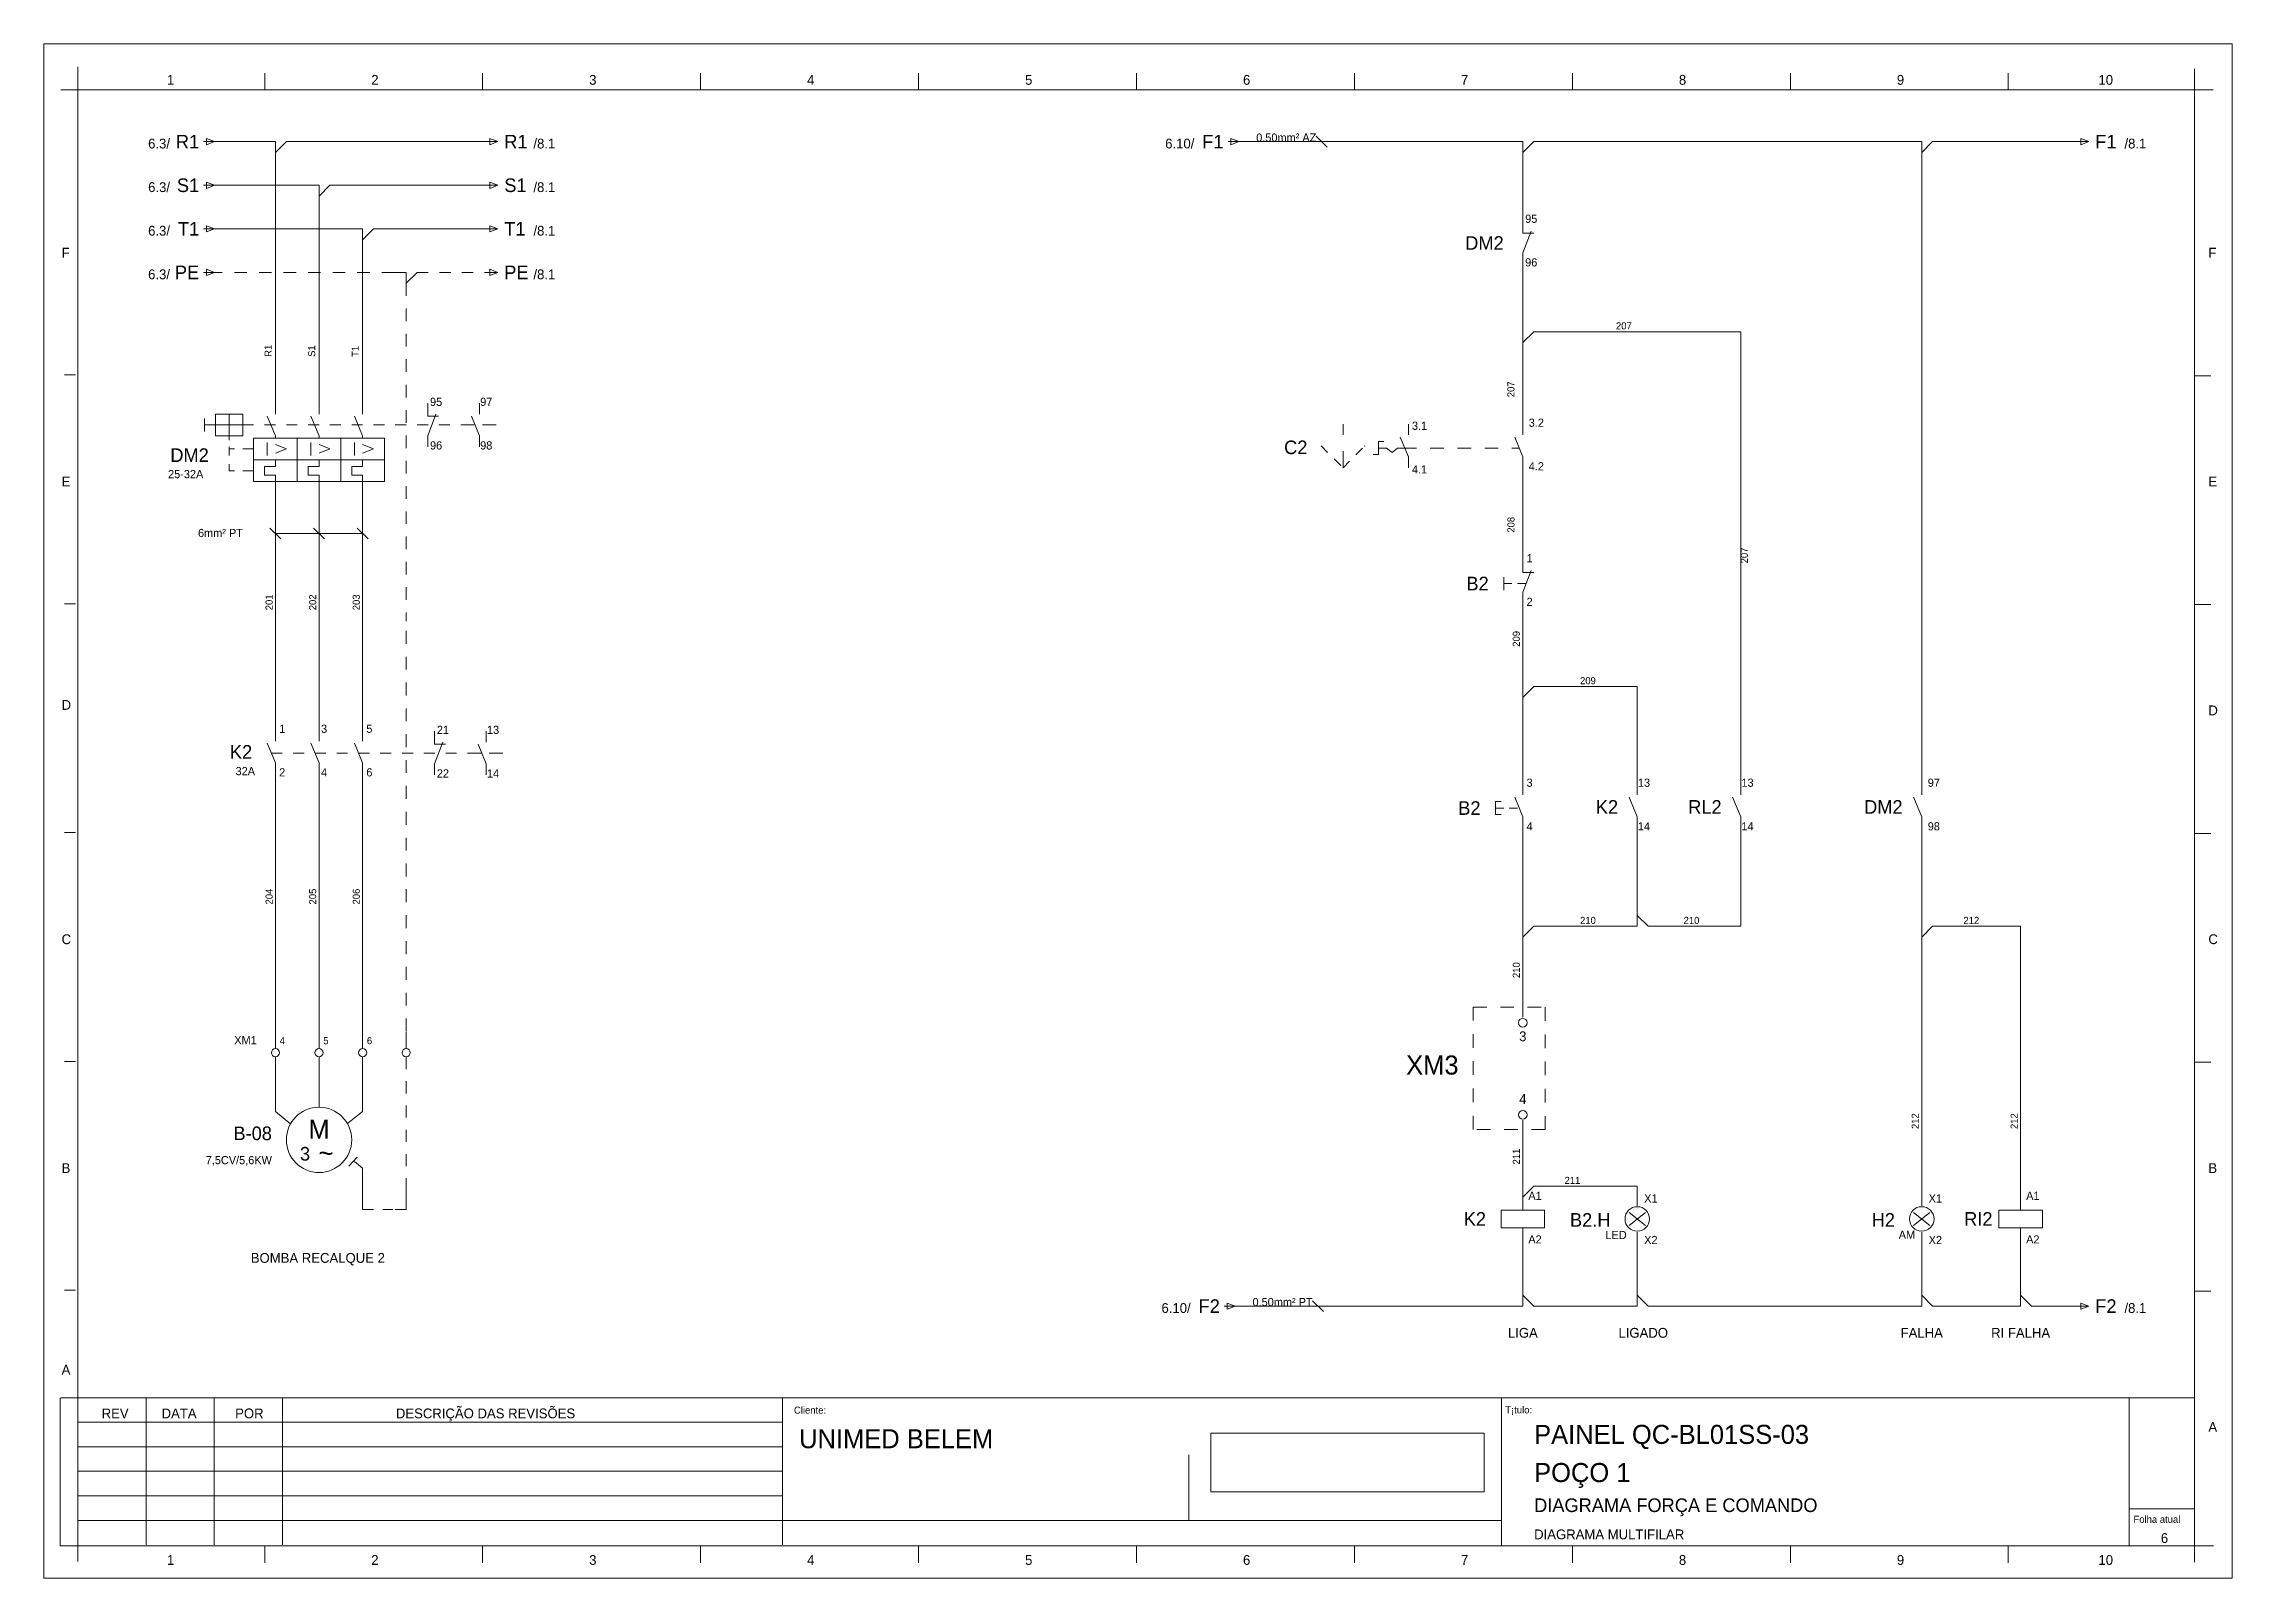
# Model space of a CAD drawing. Header units: inches. Extents: x -3 to 3194, y -983 to 1262.
# Drawn here: x 854 to 1255.7, y -329.3 to -47.7 of the extents above; entities that cross this region are included whole.
import ezdxf
from ezdxf.enums import TextEntityAlignment as Align

# ---------------------------------------------------------------- set-up
doc = ezdxf.new("R2010")
doc.units = ezdxf.units.IN
doc.header["$MEASUREMENT"] = 0
for name, pattern in [('ACAD_ISO03W100', [30, 12, -18]), ('EPLANLINE2', [5, 2.5, -2.5]), ('EPLANLINE7', [0])]:
    doc.linetypes.add(name, pattern=pattern)
for name, color, linetype, lineweight in [('AUTOCONNECTING', 1, 'Continuous', 13), ('PLOT', 3, 'Continuous', 18), ('SPECIAL', 4, 'Continuous', 13), ('SUPPLEMENTARY', 2, 'Continuous', 13), ('SYMBOL', 2, 'Continuous', 18), ('X', 2, 'Continuous', 13)]:
    doc.layers.add(name, color=color, linetype=linetype, lineweight=lineweight)
doc.styles.add('EPLFONT', font='')
doc.styles.get('EPLFONT').set_extended_font_data('EPL5_850')
picture_1 = doc.add_image_def('image2.png', size_in_pixel=(494, 106))

msp = doc.modelspace()

# ---------------------------------------------------------------- texts
at = {"layer": 'PLOT', "color": 2, "style": 'EPLFONT'}
for s, height, p in [('1 ', 1.8, (876.646, -55.204)), ('2 ', 1.8, (914.146, -55.204)), ('3 ', 1.8, (954.146, -55.204)), ('4 ', 1.8, (994.146, -55.204)), ('5 ', 1.8, (1034.146, -55.204)), ('6 ', 1.8, (1074.146, -55.204)), ('7 ', 1.8, (1114.146, -55.204)), ('8 ', 1.8, (1154.146, -55.204)), ('9 ', 1.8, (1194.146, -55.204)), ('10 ', 1.8, (1231.146, -55.204)), ('F', 1.8, (857.321, -86.923)), ('F', 1.8, (1251.321, -86.923)), ('E', 1.8, (857.321, -128.923)), ('E', 1.8, (1251.321, -128.923)), ('D', 1.8, (857.321, -169.923)), ('D', 1.8, (1251.321, -170.923)), ('C', 1.8, (857.321, -212.923)), ('C', 1.8, (1251.321, -212.923)), ('B', 1.8, (857.321, -254.923)), ('B', 1.8, (1251.321, -254.923)), ('A', 1.8, (857.321, -291.923)), ('REV', 1.8, (864.671, -299.948)), ('DATA', 1.8, (875.671, -299.948)), ('POR', 1.8, (889.171, -299.948)), ('DESCRIÇÃO DAS REVISÕES', 1.8, (918.671, -299.948)), ('Cliente:', 1.3, (991.731, -299.098)), ('T¡tulo:', 1.3, (1122.271, -299.048)), ('PAINEL QC-BL01SS-03', 3.5, (1127.571, -304.648)), ('A', 1.8, (1251.321, -302.423)), ('POÇO 1', 3.5, (1127.571, -311.648)), ('DIAGRAMA FORÇA E COMANDO', 2.5, (1127.571, -317.148)), ('DIAGRAMA MULTIFILAR', 1.8, (1127.571, -322.148)), ('Folha atual', 1.3, (1237.571, -319.136)), ('6', 1.8, (1242.6, -322.836)), ('1 ', 1.8, (876.646, -326.848)), ('2 ', 1.8, (914.146, -326.848)), ('3 ', 1.8, (954.146, -326.848)), ('4 ', 1.8, (994.146, -326.848)), ('5 ', 1.8, (1034.146, -326.848)), ('6 ', 1.8, (1074.146, -326.848)), ('7 ', 1.8, (1114.146, -326.848)), ('8 ', 1.8, (1154.146, -326.848)), ('9 ', 1.8, (1194.146, -326.848)), ('10 ', 1.8, (1231.146, -326.848))]:
    msp.add_text(s, height=height, dxfattribs=at).set_placement(p)
msp.add_text('UNIMED BELEM', height=3.5, dxfattribs=at).set_placement((1010.491, -305.441), align=Align.CENTER)
at = {"layer": 'SPECIAL', "color": 4, "lineweight": 9, "style": 'EPLFONT'}
for s, p in [('0.50mm² AZ', (1076.565, -65.644)), ('6mm² PT', (882.349, -138.218)), ('0.50mm² PT', (1075.89, -279.36))]:
    msp.add_text(s, height=1.5, dxfattribs=at).set_placement(p)
at = {"layer": 'SPECIAL', "color": 2, "style": 'EPLFONT'}
for s, p in [('R1', (882.565, -66.894)), ('F1', (1070.565, -66.894)), ('S1', (882.565, -74.894)), ('T1', (882.565, -82.894)), ('PE', (882.565, -90.894)), ('F2', (1069.89, -280.61))]:
    msp.add_text(s, height=2.5, dxfattribs=at).set_placement(p, align=Align.RIGHT)
for s, height, p in [('R1', 2.5, (938.565, -66.894)), ('F1', 2.5, (1230.565, -66.894)), ('S1', 2.5, (938.565, -74.894)), ('T1', 2.5, (938.565, -82.894)), ('PE', 2.5, (938.565, -90.894)), ('207', 1.3, (1142.593, -100.098)), ('209', 1.3, (1136.002, -165.217)), ('210', 1.3, (1136.002, -209.217)), ('210', 1.3, (1155.002, -209.217)), ('212', 1.3, (1206.363, -209.217)), ('211', 1.3, (1133.151, -256.933)), ('F2', 2.5, (1230.565, -280.61))]:
    msp.add_text(s, height=height, dxfattribs=at).set_placement(p)
at = {"layer": 'SPECIAL', "color": 2, "lineweight": 18, "style": 'EPLFONT'}
for s, p in [('95', (1127.044, -80.546)), ('96', (1127.044, -88.546)), ('95', (926.053, -114.144)), ('97', (935.255, -114.144)), ('3.2', (1127.973, -117.978)), ('3.1', (1106.545, -118.536)), ('96', (926.053, -122.144)), ('98', (935.255, -122.144)), ('4.2', (1127.973, -125.978)), ('4.1', (1106.545, -126.536)), ('1', (897.8, -174.144)), ('3', (905.494, -174.144)), ('5', (913.8, -174.144)), ('21', (927.303, -174.344)), ('13', (936.505, -174.344)), ('32A', (891.032, -181.917)), ('2', (897.8, -182.144)), ('4', (905.494, -182.144)), ('6', (913.8, -182.144)), ('22', (927.303, -182.344)), ('14', (936.505, -182.344)), ('13', (1147.737, -184.046)), ('13', (1166.737, -184.046)), ('97', (1200.93, -184.046)), ('14', (1147.737, -192.046)), ('14', (1166.737, -192.046)), ('98', (1200.93, -192.046)), ('A1', (1127.737, -259.86)), ('A1', (1219.098, -259.86)), ('A2', (1127.737, -267.86)), ('A2', (1219.098, -267.86))]:
    msp.add_text(s, height=1.5, dxfattribs=at).set_placement(p, align=Align.CENTER)
for s, p in [('DM2', (1121.987, -85.492)), ('C2', (1085.964, -122.996)), ('B2', (1119.237, -147.991)), ('K2', (892.3, -178.889)), ('B2', (1117.737, -189.192)), ('K2', (1142.987, -188.992)), ('RL2', (1161.987, -188.992)), ('DM2', (1195.199, -188.992)), ('K2', (1118.737, -264.605)), ('RI2', (1211.697, -264.605))]:
    msp.add_text(s, height=2.5, dxfattribs=at).set_placement(p, align=Align.RIGHT)
at = {"layer": 'SPECIAL', "color": 2, "style": 'EPLFONT'}
for s, p in [('R1', (895.865, -105.144)), ('S1', (903.865, -105.144)), ('T1', (911.865, -105.144)), ('207', (1123.967, -112.546)), ('208', (1123.967, -137.413)), ('207', (1166.802, -143.036)), ('201', (896.047, -151.644)), ('202', (904.047, -151.644)), ('203', (912.047, -151.644)), ('209', (1124.954, -158.345)), ('204', (896.047, -205.644)), ('205', (904.047, -205.644)), ('206', (912.047, -205.644)), ('210', (1124.954, -219.144)), ('212', (1198.166, -246.86)), ('212', (1216.315, -246.86)), ('211', (1124.954, -253.36))]:
    msp.add_text(s, height=1.3, rotation=90, dxfattribs=at).set_placement(p)
at = {"layer": 'SPECIAL', "color": 2, "lineweight": 18, "style": 'EPLFONT'}
for s, height, p in [('DM2', 2.5, (877.274, -124.43)), ('25-32A', 1.5, (876.863, -127.405)), ('XM1', 1.5, (889.009, -231.291)), ('4', 1.3, (897.344, -231.291)), ('5', 1.3, (905.344, -231.291)), ('6', 1.3, (913.344, -231.291))]:
    msp.add_text(s, height=height, dxfattribs=at).set_placement(p)
at = {"layer": 'SPECIAL', "color": 2, "style": 'EPLFONT'}
for s, height, p in [('1', 1.5, (1126.737, -142.845)), ('2', 1.5, (1126.737, -150.845)), ('3', 1.5, (1126.737, -184.046)), ('4', 1.5, (1126.737, -192.046)), ('3', 1.8, (1125.494, -230.737)), ('XM3', 3.5, (1108.896, -236.861)), ('4', 1.8, (1125.502, -242.256)), ('LIGA', 1.8, (1125.502, -285.16)), ('LIGADO', 1.8, (1147.597, -285.16)), ('FALHA', 1.8, (1198.714, -285.16)), ('RI FALHA', 1.8, (1216.863, -285.16))]:
    msp.add_text(s, height=height, dxfattribs=at).set_placement(p, align=Align.CENTER)
at = {"layer": 'SPECIAL', "color": 3, "lineweight": 18, "style": 'EPLFONT'}
for s, height, p in [('M', 3.5, (904.565, -248.644)), ('X1', 1.5, (1148.998, -260.347)), ('X1', 1.5, (1201.21, -260.347)), ('LED', 1.5, (1142.6, -267.053)), ('X2', 1.5, (1148.998, -267.968)), ('AM', 1.5, (1195.994, -267.005)), ('X2', 1.5, (1201.21, -267.968))]:
    msp.add_text(s, height=height, dxfattribs=at).set_placement(p, align=Align.CENTER)
for s, height, p in [('3', 2.5, (901.065, -252.644)), ('~', 3.5, (904.457, -252.996))]:
    msp.add_text(s, height=height, dxfattribs=at).set_placement(p)
for s, p in [('B2.H', (1141.585, -264.782)), ('H2', (1193.797, -264.782))]:
    msp.add_text(s, height=2.5, dxfattribs=at).set_placement(p, align=Align.RIGHT)
at = {"layer": 'SPECIAL', "color": 4, "style": 'EPLFONT'}
msp.add_text('BOMBA RECALQUE 2', height=1.8, dxfattribs=at).set_placement((904.348, -271.412), align=Align.CENTER)
at = {"layer": 'SUPPLEMENTARY', "color": 3, "style": 'EPLFONT'}
for s, height, p in [('B-08', 2.5, (895.918, -248.896)), ('7,5CV/5,6KW', 1.5, (895.918, -253.316))]:
    msp.add_text(s, height=height, dxfattribs=at).set_placement(p, align=Align.RIGHT)
at = {"layer": 'X', "color": 2, "style": 'EPLFONT'}
for s, p in [('6.3/', (877.215, -66.894)), ('6.10/', (1065.215, -66.894)), ('6.3/', (877.215, -74.894)), ('6.3/', (877.215, -82.894)), ('6.3/', (877.215, -90.894)), ('6.10/', (1064.54, -280.61))]:
    msp.add_text(s, height=1.8, dxfattribs=at).set_placement(p, align=Align.RIGHT)
for p in [(943.915, -66.894), (1235.915, -66.894), (943.915, -74.894), (943.915, -82.894), (943.915, -90.894), (1235.915, -280.61)]:
    msp.add_text('/8.1', height=1.8, dxfattribs=at).set_placement(p)

# ---------------------------------------------------------------- blocks, each defined once
blk = doc.blocks.new('SO308')
at = {"layer": 'SYMBOL', "color": 0, "linetype": 'EPLANLINE7', "lineweight": 13}
blk.add_line((-1, 1), (1, -1), dxfattribs=at)
blk = doc.blocks.new('SO283')
at = {"layer": 'SYMBOL', "color": 0, "linetype": 'EPLANLINE7', "lineweight": 13}
for p, q in [((0, 4), (0, 0)), ((0, 0), (2, 0))]:
    blk.add_line(p, q, dxfattribs=at)
blk = doc.blocks.new('SO282')
at = {"layer": 'SYMBOL', "color": 0, "linetype": 'EPLANLINE7', "lineweight": 13}
for p in [(-2, 0), (0, 4)]:
    blk.add_line(p, (0, 0), dxfattribs=at)
blk = doc.blocks.new('SO264')
at = {"layer": 'SYMBOL', "color": 0, "linetype": 'EPLANLINE7', "lineweight": 13}
for p, q in [((-2, 0), (0, 0)), ((0, 4), (0, 0)), ((0, 2), (2, 0))]:
    blk.add_line(p, q, dxfattribs=at)
blk = doc.blocks.new('SO284')
at = {"layer": 'SYMBOL', "color": 0, "linetype": 'EPLANLINE7', "lineweight": 13}
for p, q in [((-1.175, 0), (0.675, 0)), ((-0.675, 0.575), (0.8, 0)), ((-0.675, 0.575), (-0.675, -0.575)), ((-0.675, -0.575), (0.8, 0))]:
    blk.add_line(p, q, dxfattribs=at)
blk = doc.blocks.new('SO280')
at = {"layer": 'SYMBOL', "color": 0, "linetype": 'EPLANLINE7', "lineweight": 13}
for p, q in [((-2, 0), (0, 0)), ((0, 0), (0, -2))]:
    blk.add_line(p, q, dxfattribs=at)
blk = doc.blocks.new('SO269')
at = {"layer": 'SYMBOL', "color": 0, "linetype": 'EPLANLINE7', "lineweight": 13}
for p, q in [((-2, 0), (0, 0)), ((0, 0), (0, -2)), ((0, -2), (2, 0))]:
    blk.add_line(p, q, dxfattribs=at)
blk = doc.blocks.new('SO263')
at = {"layer": 'SYMBOL', "color": 0, "linetype": 'EPLANLINE7', "lineweight": 13}
for q in [(0, 4), (2, 0)]:
    blk.add_line((0, -2), q, dxfattribs=at)
blk = doc.blocks.new('37_0_DIN_WUPO')
at = {"layer": 'SYMBOL', "color": 0, "linetype": 'EPLANLINE7', "lineweight": 18}
for p, q in [((-5.5, -1.6), (-5.5, 0.8)), ((-5.5, 0.8), (-4.5, 0.8)), ((-1.5, 1.6), (0, -2)), ((0, 4), (0, 2)), ((-6.5, -1.6), (-5.5, -1.6)), ((-4, -0.4), (-5.5, -0.4)), ((-3, -1.2), (-4, -0.4)), ((-2, -0.4), (-3, -1.2)), ((-1, -0.4), (-2, -0.4)), ((0, -2), (0, -4))]:
    blk.add_line(p, q, dxfattribs=at)
blk = doc.blocks.new('SO291')
at = {"layer": 'SYMBOL', "color": 0, "linetype": 'EPLANLINE7', "lineweight": 13}
blk.add_line((0, 3), (0, 0), dxfattribs=at)
at = {"layer": 'SYMBOL', "color": 0, "linetype": 'EPLANLINE7', "lineweight": 13, "ltscale": 2}
blk.add_circle((0, 4), 0.8, dxfattribs=at)

# ---------------------------------------------------------------- linework, layer by layer
at = {"layer": 'AUTOCONNECTING', "color": 1, "linetype": 'EPLANLINE7', "lineweight": 13}
for p, q in [((884.565, -65.644), (894.565, -65.644)), ((896.565, -67.644), (896.565, -113.644)), ((898.565, -65.644), (936.565, -65.644)), ((884.565, -73.644), (902.565, -73.644)), ((904.565, -75.644), (904.565, -113.644)), ((906.565, -73.644), (936.565, -73.644)), ((884.565, -81.644), (910.565, -81.644)), ((912.565, -83.644), (912.565, -113.644)), ((914.565, -81.644), (936.565, -81.644)), ((884.565, -89.644), (886.815, -89.644)), ((889.065, -89.644), (891.315, -89.644)), ((893.565, -89.644), (895.815, -89.644)), ((898.065, -89.644), (900.34, -89.644)), ((902.59, -89.644), (904.84, -89.644)), ((907.09, -89.644), (909.34, -89.644)), ((911.59, -89.644), (913.865, -89.644)), ((916.115, -89.644), (918.365, -89.644)), ((918.39, -89.644), (918.565, -89.644)), ((920.565, -91.644), (920.565, -93.969)), ((922.565, -89.644), (924.615, -89.644)), ((926.665, -89.644), (928.74, -89.644)), ((930.79, -89.644), (932.84, -89.644)), ((934.915, -89.644), (936.565, -89.644)), ((936.415, -89.644), (936.565, -89.644)), ((920.565, -96.294), (920.565, -98.619)), ((920.565, -100.944), (920.565, -103.269)), ((1125.502, -102.526), (1125.502, -117.478)), ((1127.502, -100.526), (1163.502, -100.526)), ((1165.502, -102.526), (1165.502, -183.546)), ((920.565, -105.594), (920.565, -107.919)), ((920.565, -110.244), (920.565, -112.569)), ((920.565, -114.894), (920.565, -117.219)), ((920.565, -119.544), (920.565, -121.869)), ((920.565, -124.194), (920.565, -126.519)), ((1125.502, -125.478), (1125.502, -142.345)), ((896.565, -129.644), (896.565, -173.644)), ((904.565, -129.644), (904.565, -173.644)), ((912.565, -129.644), (912.565, -173.644)), ((920.565, -128.844), (920.565, -131.169)), ((920.565, -133.494), (920.565, -135.794)), ((920.565, -138.119), (920.565, -140.444)), ((920.565, -142.769), (920.565, -145.094)), ((920.565, -147.419), (920.565, -149.744)), ((920.565, -152.069), (920.565, -153.644)), ((920.565, -153.494), (920.565, -153.644)), ((920.565, -155.414), (920.565, -157.789)), ((920.565, -160.164), (920.565, -162.539)), ((920.565, -164.914), (920.565, -167.289)), ((1125.502, -167.644), (1125.502, -183.546)), ((1127.502, -165.644), (1144.502, -165.644)), ((1146.502, -167.644), (1146.502, -183.546)), ((920.565, -169.664), (920.565, -172.014)), ((920.565, -174.389), (920.565, -176.764)), ((920.565, -179.139), (920.565, -181.514)), ((896.565, -181.644), (896.565, -229.644)), ((904.565, -181.644), (904.565, -229.644)), ((912.565, -181.644), (912.565, -229.644)), ((920.565, -183.889), (920.565, -186.264)), ((920.565, -188.639), (920.565, -191.014)), ((1146.502, -191.546), (1146.502, -205.644)), ((1165.502, -191.546), (1165.502, -205.644)), ((1198.714, -191.546), (1198.714, -259.36)), ((920.565, -193.389), (920.565, -195.764)), ((920.565, -198.114), (920.565, -200.489)), ((920.565, -202.864), (920.565, -205.239)), ((920.565, -207.614), (920.565, -209.989)), ((920.565, -212.364), (920.565, -214.739)), ((1125.502, -211.644), (1125.502, -223.627)), ((1127.502, -209.644), (1144.502, -209.644)), ((1148.502, -209.644), (1163.502, -209.644)), ((1200.714, -209.644), (1214.863, -209.644)), ((1216.863, -211.644), (1216.863, -259.36)), ((920.565, -217.114), (920.565, -219.489)), ((920.565, -221.839), (920.565, -224.214)), ((920.565, -226.589), (920.565, -228.964)), ((920.565, -229.094), (920.565, -229.644)), ((920.565, -229.494), (920.565, -229.644)), ((896.565, -233.644), (896.565, -241.544)), ((904.565, -233.644), (904.565, -241.644)), ((912.565, -233.644), (912.565, -241.644)), ((920.565, -233.644), (920.565, -235.869)), ((920.565, -238.094), (920.565, -240.319)), ((896.565, -241.544), (896.565, -241.644)), ((920.565, -242.544), (920.565, -244.769)), ((920.565, -246.994), (920.565, -249.219)), ((1125.502, -248.256), (1125.502, -259.36)), ((920.565, -251.444), (920.565, -253.669)), ((920.565, -255.869), (920.565, -258.094)), ((912.565, -257.644), (912.565, -261.644)), ((920.565, -260.319), (920.565, -261.644)), ((1127.502, -257.36), (1144.502, -257.36)), ((912.565, -261.644), (914.415, -261.644)), ((916.265, -261.644), (918.115, -261.644)), ((919.965, -261.644), (920.565, -261.644)), ((920.44, -261.644), (920.565, -261.644)), ((920.565, -261.494), (920.565, -261.644)), ((1125.502, -267.36), (1125.502, -277.36)), ((1146.502, -267.36), (1146.502, -277.36)), ((1198.714, -267.36), (1198.714, -277.36)), ((1216.863, -267.36), (1216.863, -277.36))]:
    msp.add_line(p, q, dxfattribs=at)
at = {"layer": 'AUTOCONNECTING', "color": 1, "lineweight": 13}
for p, q in [((1123.502, -65.644), (1073.365, -65.644)), ((1125.502, -80.046), (1125.502, -67.644)), ((1127.502, -65.644), (1196.714, -65.644)), ((1198.714, -183.546), (1198.714, -67.644)), ((1200.714, -65.644), (1227.39, -65.644)), ((1125.502, -87.046), (1125.502, -96.526)), ((1125.502, -150.345), (1125.502, -161.644)), ((1125.502, -191.546), (1125.502, -205.644)), ((1123.502, -279.36), (1072.69, -279.36)), ((1144.502, -279.36), (1127.502, -279.36)), ((1196.714, -279.36), (1148.502, -279.36)), ((1214.863, -279.36), (1200.714, -279.36)), ((1218.863, -279.36), (1227.39, -279.36))]:
    msp.add_line(p, q, dxfattribs=at)
at = {"layer": 'AUTOCONNECTING', "color": 40, "linetype": 'EPLANLINE2', "lineweight": 13, "true_color": 0xf8d731}
msp.add_line((1103.502, -121.878), (1124.835, -121.878), dxfattribs=at)
at = {"layer": 'AUTOCONNECTING', "color": 0, "linetype": 'ACAD_ISO03W100', "lineweight": 13}
msp.add_line((1064.226, -318.673), (1064.226, -296.173), dxfattribs=at)
at = {"layer": 'AUTOCONNECTING', "color": 3, "lineweight": 13}
msp.add_line((1064.226, -318.673), (1121.596, -318.673), dxfattribs=at)
at = {"layer": 'AUTOCONNECTING', "color": 3}
msp.add_line((1248.796, -329.298), (1255.696, -329.298), dxfattribs=at)
msp.add_lwpolyline([(1255.696, -329.298), (854.046, -329.298), (854.046, -47.679), (1255.696, -47.679)], close=True, dxfattribs=at)
at = {"layer": 'AUTOCONNECTING', "color": 3, "lineweight": 13}
msp.add_lwpolyline([(860.296, -56.129), (1248.796, -56.129), (1248.796, -296.173), (860.296, -296.173)], close=True, dxfattribs=at)
at = {"layer": 'AUTOCONNECTING', "color": 41, "linetype": 'EPLANLINE2', "lineweight": 13, "true_color": 0xf4ee51}
msp.add_lwpolyline([(1116.374, -224.485), (1129.586, -224.485), (1129.586, -246.925), (1116.374, -246.925)], close=True, dxfattribs=at)
at = {"layer": 'PLOT', "color": 3, "linetype": 'EPLANLINE7', "lineweight": 13}
for p, q in [((860.296, -51.904), (860.296, -326.223)), ((857.171, -56.129), (1252.171, -56.129)), ((894.596, -56.104), (894.596, -53.104)), ((934.596, -56.104), (934.596, -53.104)), ((974.596, -56.104), (974.596, -53.104)), ((1014.596, -56.104), (1014.596, -53.104)), ((1054.596, -56.104), (1054.596, -53.104)), ((1094.596, -56.104), (1094.596, -53.104)), ((1134.596, -56.104), (1134.596, -53.104)), ((1174.596, -56.104), (1174.596, -53.104)), ((1214.596, -56.104), (1214.596, -53.104)), ((1248.796, -52.304), (1248.796, -326.323)), ((859.871, -108.448), (857.871, -108.448)), ((1248.796, -108.598), (1251.796, -108.598)), ((859.871, -150.448), (857.871, -150.448)), ((1248.796, -150.598), (1251.796, -150.598)), ((859.871, -192.448), (857.871, -192.448)), ((1248.796, -192.598), (1251.796, -192.598)), ((859.871, -234.448), (857.871, -234.448)), ((1248.796, -234.598), (1251.796, -234.598)), ((859.871, -276.448), (857.871, -276.448)), ((1248.796, -276.598), (1251.796, -276.598)), ((857.071, -323.348), (857.071, -296.273)), ((857.121, -296.173), (1248.846, -296.173)), ((872.846, -296.173), (872.846, -323.173)), ((885.346, -296.173), (885.346, -323.173)), ((897.846, -296.173), (897.846, -323.173)), ((989.596, -296.173), (989.596, -323.173)), ((989.596, -296.173), (989.596, -323.173)), ((1121.596, -296.173), (1121.596, -323.298)), ((1236.796, -296.311), (1236.796, -323.311)), ((989.596, -300.673), (860.346, -300.673)), ((989.596, -305.173), (860.346, -305.173)), ((989.596, -309.673), (860.346, -309.673)), ((989.596, -314.173), (860.346, -314.173)), ((1236.796, -316.586), (1248.796, -316.586)), ((1121.596, -318.673), (860.346, -318.673)), ((857.071, -323.348), (1252.246, -323.348)), ((894.596, -326.498), (894.596, -323.498)), ((934.596, -326.498), (934.596, -323.498)), ((974.596, -326.498), (974.596, -323.498)), ((1014.596, -326.498), (1014.596, -323.498)), ((1054.596, -326.498), (1054.596, -323.498)), ((1094.596, -326.498), (1094.596, -323.498)), ((1134.596, -326.498), (1134.596, -323.498)), ((1174.596, -326.498), (1174.596, -323.498)), ((1214.596, -326.498), (1214.596, -323.498))]:
    msp.add_line(p, q, dxfattribs=at)
at = {"layer": 'SYMBOL', "color": 2, "linetype": 'EPLANLINE7', "lineweight": 9}
for p, q in [((1088.565, -65.644), (1088.565, -65.644)), ((1087.89, -279.36), (1087.89, -279.36))]:
    msp.add_line(p, q, dxfattribs=at)
at = {"layer": 'SYMBOL', "color": 2, "linetype": 'EPLANLINE7', "lineweight": 18}
for p, q in [((1125.502, -80.046), (1125.502, -82.446)), ((1127.002, -82.046), (1125.502, -86.046)), ((1125.502, -82.446), (1127.502, -82.446)), ((1125.502, -86.046), (1125.502, -88.046)), ((883.565, -116.444), (883.565, -118.844)), ((890.565, -115.644), (885.565, -115.644)), ((885.565, -115.644), (885.565, -119.644)), ((888.065, -115.644), (888.065, -120.444)), ((890.565, -117.644), (890.565, -115.644)), ((895.065, -116.044), (896.565, -119.644)), ((896.565, -113.644), (896.565, -115.644)), ((903.065, -116.044), (904.565, -119.644)), ((904.565, -113.644), (904.565, -115.644)), ((911.065, -116.044), (912.565, -119.644)), ((912.565, -113.644), (912.565, -115.644)), ((924.511, -113.644), (924.511, -116.044)), ((926.011, -115.644), (924.511, -119.644)), ((924.511, -116.044), (926.511, -116.044)), ((932.519, -116.044), (934.019, -119.644)), ((934.019, -113.644), (934.019, -115.644)), ((890.565, -117.644), (883.565, -117.644)), ((885.565, -119.644), (890.565, -119.644)), ((892.565, -117.644), (890.565, -117.644)), ((890.565, -119.644), (890.565, -117.644)), ((892.565, -120.044), (916.565, -120.044)), ((892.565, -120.044), (892.565, -128.044)), ((896.565, -117.644), (894.565, -117.644)), ((896.565, -119.644), (896.565, -120.044)), ((900.565, -117.644), (898.565, -117.644)), ((900.565, -120.044), (900.565, -128.044)), ((904.565, -117.644), (902.565, -117.644)), ((904.565, -119.644), (904.565, -120.044)), ((908.565, -117.644), (906.565, -117.644)), ((908.565, -128.044), (908.565, -120.044)), ((912.565, -117.644), (910.565, -117.644)), ((912.565, -119.644), (912.565, -120.044)), ((916.565, -117.644), (914.565, -117.644)), ((916.565, -128.044), (916.565, -120.044)), ((920.565, -117.644), (918.565, -117.644)), ((924.565, -117.644), (922.565, -117.644)), ((924.511, -119.644), (924.511, -121.644)), ((928.565, -117.644), (926.565, -117.644)), ((933.065, -117.644), (930.565, -117.644)), ((934.019, -119.644), (934.019, -121.644)), ((934.565, -117.644), (937.065, -117.644)), ((1124.002, -119.878), (1125.502, -123.478)), ((1125.502, -117.478), (1125.502, -119.478)), ((888.065, -121.644), (888.065, -123.244)), ((888.065, -122.044), (889.065, -122.044)), ((892.565, -122.044), (890.565, -122.044)), ((890.565, -122.044), (892.065, -122.044)), ((916.565, -124.044), (892.565, -124.044)), ((895.065, -120.844), (895.065, -123.244)), ((898.565, -122.044), (896.565, -121.244)), ((896.565, -122.844), (898.565, -122.044)), ((896.565, -125.244), (896.565, -124.044)), ((903.065, -120.844), (903.065, -123.244)), ((906.565, -122.044), (904.565, -121.244)), ((904.565, -122.844), (906.565, -122.044)), ((904.565, -125.244), (904.565, -124.044)), ((911.065, -120.844), (911.065, -123.244)), ((914.565, -122.044), (912.565, -121.244)), ((912.565, -122.844), (914.565, -122.044)), ((912.565, -125.244), (912.565, -124.044)), ((1125.502, -123.478), (1125.502, -125.478)), ((888.065, -124.844), (888.065, -126.044)), ((888.065, -126.044), (889.065, -126.044)), ((892.565, -126.044), (890.565, -126.044)), ((892.065, -126.044), (890.565, -126.044)), ((892.565, -128.044), (916.565, -128.044)), ((894.565, -126.844), (894.565, -125.244)), ((894.565, -125.244), (896.565, -125.244)), ((896.565, -126.844), (894.565, -126.844)), ((896.565, -127.244), (896.565, -126.844)), ((896.565, -127.244), (896.565, -129.644)), ((902.565, -126.844), (902.565, -125.244)), ((902.565, -125.244), (904.565, -125.244)), ((904.565, -126.844), (902.565, -126.844)), ((904.565, -127.244), (904.565, -126.844)), ((904.565, -127.244), (904.565, -129.644)), ((910.565, -126.844), (910.565, -125.244)), ((910.565, -125.244), (912.565, -125.244)), ((912.565, -126.844), (910.565, -126.844)), ((912.565, -127.244), (912.565, -126.844)), ((912.565, -127.244), (912.565, -129.644)), ((1125.502, -142.345), (1125.502, -144.745)), ((1127.002, -144.345), (1125.502, -148.345)), ((1122.002, -147.945), (1122.002, -145.545)), ((1122.002, -146.745), (1123.502, -146.745)), ((1124.502, -146.745), (1126.002, -146.745)), ((1125.502, -144.745), (1127.502, -144.745)), ((1125.502, -148.345), (1125.502, -150.345)), ((895.065, -176.044), (896.565, -179.644)), ((896.565, -173.644), (896.565, -175.644)), ((903.065, -176.044), (904.565, -179.644)), ((904.565, -173.644), (904.565, -175.644)), ((911.065, -176.044), (912.565, -179.644)), ((912.565, -173.644), (912.565, -175.644)), ((925.761, -173.844), (925.761, -176.244)), ((927.261, -175.844), (925.761, -179.844)), ((925.761, -176.244), (927.761, -176.244)), ((933.769, -176.244), (935.269, -179.844)), ((935.269, -173.844), (935.269, -175.844)), ((897.815, -177.844), (895.815, -177.844)), ((896.565, -179.644), (896.565, -181.644)), ((901.815, -177.844), (899.815, -177.844)), ((905.815, -177.844), (903.815, -177.844)), ((904.565, -179.644), (904.565, -181.644)), ((909.815, -177.844), (907.815, -177.844)), ((913.815, -177.844), (911.815, -177.844)), ((912.565, -179.644), (912.565, -181.644)), ((917.815, -177.844), (915.815, -177.844)), ((921.815, -177.844), (919.815, -177.844)), ((925.815, -177.844), (923.815, -177.844)), ((925.761, -179.844), (925.761, -181.844)), ((929.815, -177.844), (927.815, -177.844)), ((934.315, -177.844), (931.815, -177.844)), ((935.269, -179.844), (935.269, -181.844)), ((935.815, -177.844), (938.315, -177.844)), ((1125.502, -183.546), (1125.502, -184.346)), ((1125.502, -183.546), (1125.502, -185.546)), ((1146.502, -183.546), (1146.502, -185.546)), ((1165.502, -183.546), (1165.502, -185.546)), ((1198.714, -183.546), (1198.714, -185.546)), ((1121.502, -186.746), (1120.502, -186.746)), ((1120.502, -186.746), (1120.502, -189.146)), ((1120.502, -187.946), (1122.002, -187.946)), ((1123.002, -187.946), (1124.502, -187.946)), ((1124.002, -185.946), (1125.502, -189.546)), ((1145.002, -185.946), (1146.502, -189.546)), ((1164.002, -185.946), (1165.502, -189.546)), ((1197.214, -185.946), (1198.714, -189.546)), ((1120.502, -189.146), (1121.502, -189.146)), ((1125.502, -189.546), (1125.502, -191.546)), ((1146.502, -189.546), (1146.502, -191.546)), ((1165.502, -189.546), (1165.502, -191.546)), ((1198.714, -189.546), (1198.714, -191.546)), ((896.565, -229.644), (896.565, -232.044)), ((904.565, -229.644), (904.565, -232.044)), ((912.565, -229.644), (912.565, -232.044)), ((920.565, -229.644), (920.565, -232.044)), ((1125.502, -259.36), (1125.502, -261.76)), ((1216.863, -259.36), (1216.863, -261.76)), ((1121.502, -261.76), (1121.502, -264.96)), ((1121.502, -261.76), (1129.502, -261.76)), ((1121.502, -264.96), (1129.502, -264.96)), ((1125.502, -264.96), (1125.502, -267.36)), ((1129.502, -264.96), (1129.502, -261.76)), ((1212.863, -261.76), (1212.863, -264.96)), ((1212.863, -261.76), (1220.863, -261.76)), ((1212.863, -264.96), (1220.863, -264.96)), ((1216.863, -264.96), (1216.863, -267.36)), ((1220.863, -264.96), (1220.863, -261.76))]:
    msp.add_line(p, q, dxfattribs=at)
at = {"layer": 'SYMBOL', "color": 2, "linetype": 'EPLANLINE7', "lineweight": 13}
for p, q in [((1125.502, -96.526), (1125.502, -102.526)), ((1127.502, -100.526), (1125.502, -102.526)), ((1125.502, -205.644), (1125.502, -211.644)), ((1127.502, -209.644), (1125.502, -211.644))]:
    msp.add_line(p, q, dxfattribs=at)
at = {"layer": 'SYMBOL', "linetype": 'EPLANLINE7', "lineweight": 13}
for p, q in [((1092.502, -119.478), (1092.502, -117.478)), ((1088.502, -121.478), (1089.677, -122.678)), ((1090.877, -123.878), (1092.077, -125.078)), ((1092.502, -125.478), (1092.502, -122.478)), ((1092.502, -125.478), (1093.677, -124.303)), ((1094.877, -123.103), (1096.077, -121.903)), ((1096.452, -121.528), (1096.502, -121.478)), ((1092.452, -125.453), (1092.502, -125.478))]:
    msp.add_line(p, q, dxfattribs=at)
at = {"layer": 'SYMBOL', "color": 4, "linetype": 'EPLANLINE7', "lineweight": 9}
msp.add_line((896.565, -137.561), (912.565, -137.561), dxfattribs=at)
at = {"layer": 'SYMBOL', "color": 3, "linetype": 'EPLANLINE7', "lineweight": 18}
for p, q in [((896.565, -241.644), (896.565, -243.644)), ((896.565, -243.644), (899.365, -245.944)), ((904.565, -241.644), (904.565, -242.844)), ((912.565, -243.644), (909.765, -245.844)), ((912.565, -241.644), (912.565, -243.644)), ((911.565, -252.044), (910.065, -253.644)), ((912.565, -254.044), (911.065, -252.844)), ((912.565, -254.044), (912.565, -257.644)), ((1146.502, -259.36), (1146.502, -260.96)), ((1198.714, -259.36), (1198.714, -260.96)), ((1148.002, -262.16), (1145.002, -264.56)), ((1148.002, -264.56), (1145.002, -262.16)), ((1200.214, -262.16), (1197.214, -264.56)), ((1200.214, -264.56), (1197.214, -262.16)), ((1146.502, -265.76), (1146.502, -267.36)), ((1198.714, -265.76), (1198.714, -267.36))]:
    msp.add_line(p, q, dxfattribs=at)
at = {"layer": 'SYMBOL', "color": 2, "linetype": 'EPLANLINE7', "lineweight": 18, "ltscale": 2}
for centre in [(896.565, -232.844), (904.565, -232.844), (912.565, -232.844), (920.565, -232.844)]:
    msp.add_circle(centre, 0.75, dxfattribs=at)
at = {"layer": 'SYMBOL', "color": 3, "linetype": 'EPLANLINE7', "lineweight": 18, "ltscale": 2}
for centre, radius in [((904.565, -248.844), 6), ((1146.502, -263.36), 2.25), ((1198.714, -263.36), 2.25)]:
    msp.add_circle(centre, radius, dxfattribs=at)

# ---------------------------------------------------------------- block references
at = {"layer": 'SYMBOL'}
for name, p in [('SO284', (884.565, -65.644)), ('SO269', (896.565, -65.644)), ('SO284', (936.565, -65.644)), ('SO284', (1072.565, -65.644)), ('SO269', (1125.502, -65.644)), ('SO269', (1198.714, -65.644)), ('SO284', (1228.565, -65.644)), ('SO284', (884.565, -73.644)), ('SO269', (904.565, -73.644)), ('SO284', (936.565, -73.644)), ('SO284', (884.565, -81.644)), ('SO269', (912.565, -81.644)), ('SO284', (936.565, -81.644)), ('SO284', (884.565, -89.644)), ('SO269', (920.565, -89.644)), ('SO284', (936.565, -89.644)), ('SO280', (1165.502, -100.526)), ('37_0_DIN_WUPO', (1104.502, -121.478)), ('SO263', (1125.502, -165.644)), ('SO280', (1146.502, -165.644)), ('SO264', (1146.502, -209.644)), ('SO263', (1198.714, -209.644)), ('SO280', (1216.863, -209.644)), ('SO291', (1125.502, -248.256)), ('SO263', (1125.502, -257.36)), ('SO283', (912.565, -261.644)), ('SO282', (920.565, -261.644)), ('SO280', (1146.502, -257.36)), ('SO264', (1125.502, -279.36)), ('SO264', (1146.502, -279.36)), ('SO264', (1198.714, -279.36)), ('SO264', (1216.863, -279.36)), ('SO284', (1071.89, -279.36)), ('SO284', (1228.565, -279.36))]:
    msp.add_blockref(name, p, dxfattribs=at)
at = {"layer": 'SYMBOL', "color": 4, "lineweight": 9}
for p in [(1088.565, -65.644), (896.565, -137.561), (904.565, -137.561), (912.565, -137.561), (1087.89, -279.36)]:
    msp.add_blockref('SO308', p, dxfattribs=at)
at = {"layer": 'SYMBOL', "color": 2}
msp.add_blockref('SO282', (1165.502, -209.644), dxfattribs=at)
at = {"layer": 'SYMBOL', "rotation": 180}
msp.add_blockref('SO291', (1125.506, -223.339), dxfattribs=at)

msp.set_redraw_order([(e.dxf.handle, doc.entitydb.next_handle()) for e in msp.query("TEXT MTEXT ATTDEF DIMENSION ARC_DIMENSION")])  # texts and dimensions are drawn at this point

# ---------------------------------------------------------------- pictures from other files: only their frames are drawn
at = {"layer": 'AUTOCONNECTING', "color": 0, "linetype": 'ACAD_ISO03W100', "lineweight": 13}
image = msp.add_image(picture_1, insert=(1068.248, -313.441), size_in_units=(50.154, 10.762), dxfattribs=at)
image.dxf.flags = 7

doc.saveas('drawing.dxf')
